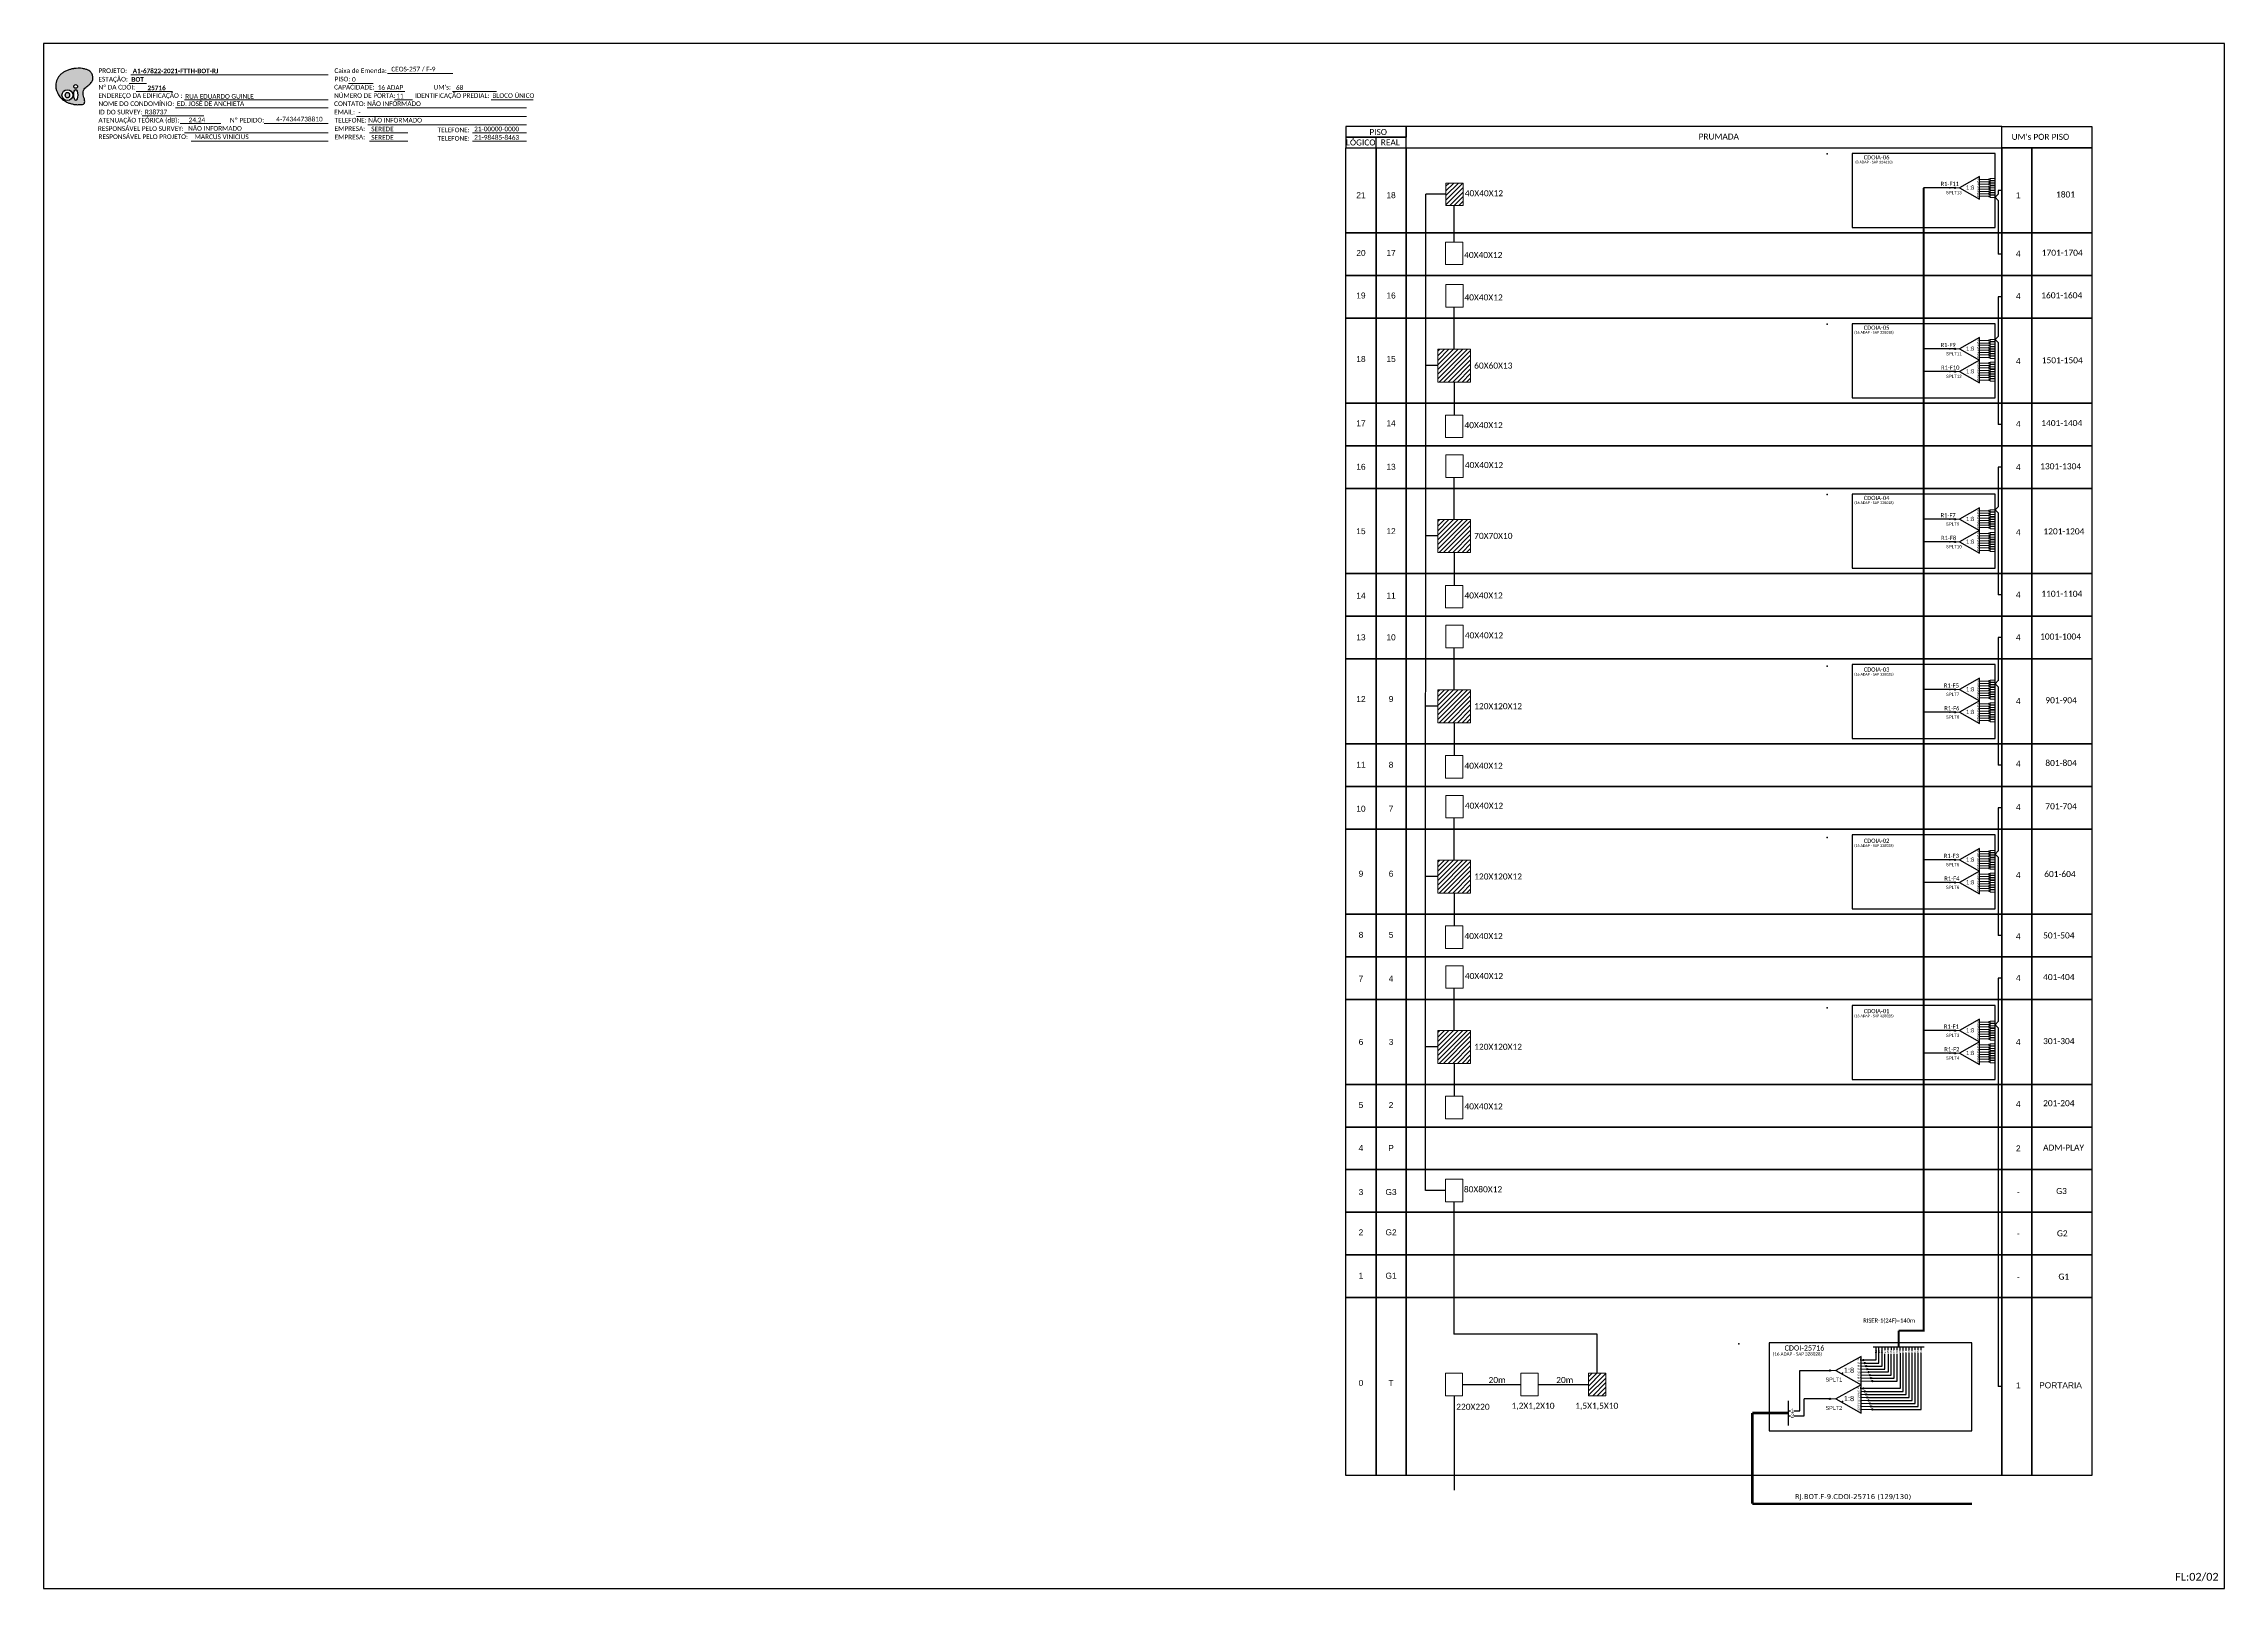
# Model space of a CAD drawing. Header units: inches. Extents: x 1934 to 3676, y 155 to 749.
# Drawn here: x 2837 to 3676, y 155 to 749 of the extents above; entities that cross this region are included whole.
import ezdxf
from ezdxf.enums import TextEntityAlignment as Align

# ---------------------------------------------------------------- set-up
doc = ezdxf.new("R2010")
doc.units = ezdxf.units.IN
doc.header["$MEASUREMENT"] = 0
doc.layers.add('40.1-ETIQUETAS', color=1, linetype='Continuous', lineweight=20)
doc.styles.add('ARIAL', font='arial.ttf')
doc.styles.add('siredit', font='verdana.ttf')
doc.styles.add('WMF-Calibri0', font='calibri.ttf')
doc.styles.add('WMF-Calibri1', font='calibrib.ttf')
doc.linetypes.add('RESERVA', pattern='A,0.5,-0.15,["RESERVA",Standard,S=0.18,R=0,X=0,Y=-0.1],-1.3', length=1.95)
pattern_1 = [(45, (348.436, -48.2924), (-0.8838835, 0.8838835), [])]

# ---------------------------------------------------------------- blocks, each defined once
blk = doc.blocks.new('A$C415C251F')
at = {"color": 3}
blk.add_point((0, 0), dxfattribs=at)
blk = doc.blocks.new('LEG_CDOIA8_C-SPLT_ESQ')
at = {"color": 3, "extrusion": (0, 0, -1), "xscale": -1, "zscale": -1}
blk.add_blockref('A$C415C251F', (0, 0), dxfattribs=at)
at = {"color": 1, "style": 'WMF-Calibri0', "flags": 4}
blk.add_attdef('MODELO', text='', height=1.5, dxfattribs=at).set_placement((22.54, -4.54), align=Align.CENTER)
blk.add_attdef('CDO', (21.44, -2.61), '', height=2, dxfattribs=at)
at = {"style": 'ARIAL', "flags": 4}
blk.add_attdef('SPLITAGEM', text='', height=1.5, dxfattribs=at).set_placement((18.61, -12.59), align=Align.CENTER)
blk = doc.blocks.new('SPLT_1-8_SC-APC')
at = {"color": 1, "lineweight": 0}
blk.add_lwpolyline([(-17, -7.5), (-19.3, -7.5)], dxfattribs=at)
at = {"color": 1}
blk.add_lwpolyline([(-7.4, -2.1), (-17, -7.5), (-7.4, -13), (-7.4, -2.1)], dxfattribs=at)
at = {"color": 3, "lineweight": 0}
for points in [[(-3, -3.5), (-7.4, -3.5)], [(-7.4, -4.7), (-3, -4.7)], [(-7.4, -5.8), (-3, -5.8)], [(-7.4, -7), (-3, -7)], [(-7.4, -8.1), (-3, -8.1)], [(-7.4, -9.3), (-3, -9.3)], [(-7.4, -10.4), (-3, -10.4)], [(-2.4, -3), (-2.4, -4)], [(-2.4, -3), (0, -3)], [(-2.4, -4), (0, -4)], [(-2.4, -4.2), (-2.4, -5.2)], [(-2.4, -4.2), (0, -4.2)], [(-2.4, -5.2), (0, -5.2)], [(-2.4, -5.3), (-2.4, -6.3)], [(-2.4, -5.3), (0, -5.3)], [(-2.4, -6.3), (0, -6.3)], [(-2.4, -6.5), (-2.4, -7.5)], [(-2.4, -6.5), (0, -6.5)], [(-2.4, -7.5), (0, -7.5)], [(-2.4, -7.6), (-2.4, -8.6)], [(-2.4, -7.6), (0, -7.6)], [(-2.4, -8.6), (0, -8.6)], [(-2.4, -8.8), (-2.4, -9.8)], [(-2.4, -8.8), (0, -8.8)], [(-2.4, -9.8), (0, -9.8)], [(-2.4, -9.9), (-2.4, -10.9)], [(-2.4, -9.9), (0, -9.9)], [(-7.4, -11.6), (-3, -11.6)], [(-2.4, -10.9), (0, -10.9)], [(-2.4, -11.1), (-2.4, -12.1)], [(-2.4, -11.1), (0, -11.1)], [(-2.4, -12.1), (0, -12.1)]]:
    blk.add_lwpolyline(points, dxfattribs=at)
for points in [[(-3, -3.2), (-2.4, -3.2), (-2.4, -3.8), (-3, -3.8)], [(-3, -4.4), (-2.4, -4.4), (-2.4, -5), (-3, -5)], [(-3, -5.5), (-2.4, -5.5), (-2.4, -6.1), (-3, -6.1)], [(-3, -6.7), (-2.4, -6.7), (-2.4, -7.3), (-3, -7.3)], [(-3, -7.8), (-2.4, -7.8), (-2.4, -8.4), (-3, -8.4)], [(-3, -9), (-2.4, -9), (-2.4, -9.6), (-3, -9.6)], [(-3, -10.1), (-2.4, -10.1), (-2.4, -10.7), (-3, -10.7)], [(-3, -11.3), (-2.4, -11.3), (-2.4, -11.9), (-3, -11.9)]]:
    blk.add_lwpolyline(points, close=True, dxfattribs=at)
at = {"color": 1, "style": 'ARIAL'}
for s, height, p in [('1:8', 2, (-13.9, -8.4)), ('S1', 0.75, (-8.7, -3.8)), ('S2', 0.75, (-8.7, -5)), ('S3', 0.75, (-8.7, -6.2)), ('S4', 0.75, (-8.7, -7.4)), ('S5', 0.75, (-8.7, -8.6)), ('S6', 0.75, (-8.7, -9.7)), ('S7', 0.75, (-8.7, -10.8)), ('S8', 0.75, (-8.7, -11.9))]:
    blk.add_text(s, height=height, dxfattribs=at).set_placement(p)
blk = doc.blocks.new('SPLITTER_')
blk.add_point((0, 0))
at = {"style": 'ARIAL', "flags": 4}
blk.add_attdef('SPLT', (0, -3.26), '', height=1.5, dxfattribs=at)
blk = doc.blocks.new('OI')
h = blk.add_hatch(color=40)
edge = h.paths.add_edge_path()
edge.add_spline(control_points=[(4.35, -0.67), (3.92, -0.99), (3.26, -1.5), (2.81, -2.59), (2.9, -3.5), (3.06, -4.27), (3.31, -4.85), (3.37, -5.39), (3.4, -5.88), (3.2, -6.4), (2.54, -6.61), (1.65, -6.63), (0.55, -6.67), (-0.56, -6.42), (-1.61, -6.14), (-2.77, -5.61), (-3.92, -4.77), (-4.89, -3.7), (-5.34, -2.65), (-5.6, -1.94), (-5.85, -0.96), (-5.71, 0.47), (-5.1, 2.02), (-4.14, 3.02), (-3.3, 3.61), (-2.37, 4.16), (-1.36, 4.44), (-0.56, 4.7), (0.79, 4.85), (2.24, 4.97), (3.79, 4.57), (4.67, 4.21), (5.44, 3.65), (5.76, 2.99), (6.03, 2.21), (6.01, 1.46), (5.72, 0.64), (5.31, 0.08), (4.88, -0.38), (4.51, -0.55), (4.35, -0.67)], knot_values=[0, 0, 0, 0, 1.60434, 2.417191, 3.427595, 4.282808, 4.776746, 5.304182, 5.888771, 6.258406, 6.858137, 7.79129, 8.986195, 10.124242, 11.187857, 12.242908, 13.953784, 15.414161, 16.515391, 17.349188, 17.675853, 19.552021, 21.515531, 22.568638, 23.63245, 24.621084, 25.782718, 26.745347, 27.142653, 29.870543, 31.004649, 31.921532, 32.709589, 33.801391, 34.042471, 35.192333, 35.971461, 36.628871, 37.254359, 37.836911, 37.836911, 37.836911, 37.836911], degree=3, periodic=0)
h.paths.add_polyline_path([(1.13, -0.87, -1), (-0.04, -0.87, -1)], flags=16)
edge = h.paths.add_edge_path(flags=16)
edge.add_ellipse((0.56, -3.59), major_axis=(-0.02, 1.71), ratio=0.361305, start_angle=0, end_angle=360)
h.paths.add_polyline_path([(-0.36, -3.62, -1), (-3.8, -3.62, -1)], flags=16)
edge = h.paths.add_edge_path(flags=0)
edge.add_ellipse((-2.08, -3.62), major_axis=(0, 0.885), ratio=0.758294, start_angle=0, end_angle=360)
at = {"color": 40}
for centre, radius in [((-2.08, -3.62), 1.72), ((0.54, -0.87), 0.587)]:
    blk.add_circle(centre, radius, dxfattribs=at)
blk.add_ellipse((-2.08, -3.62), major_axis=(0, 0.885), ratio=0.758294, start_param=-3.141592653589792, end_param=3.141592653589792, dxfattribs=at)
blk.add_ellipse((0.56, -3.59), major_axis=(-0.02, 1.71), ratio=0.361305, dxfattribs=at)
at = {"color": 40, "start_tangent": (-0.800898, -0.598801), "end_tangent": (-0.800898, -0.598801)}
blk.add_spline([(4.35, -0.67), (3.2, -1.78), (2.9, -2.54), (2.92, -3.55), (3.12, -4.38), (3.28, -4.85), (3.37, -5.37), (3.35, -5.95), (3.2, -6.29), (2.66, -6.55), (1.73, -6.63), (0.54, -6.62), (-0.58, -6.41), (-1.6, -6.11), (-2.56, -5.67), (-3.95, -4.67), (-4.89, -3.56), (-5.37, -2.56), (-5.64, -1.78), (-5.72, -1.46), (-5.63, 0.42), (-4.84, 2.22), (-4.13, 2.99), (-3.27, 3.62), (-2.4, 4.09), (-1.3, 4.47), (-0.37, 4.72), (0.02, 4.77), (2.75, 4.8), (3.85, 4.53), (4.69, 4.16), (5.31, 3.68), (5.85, 2.73), (5.93, 2.5), (5.94, 1.35), (5.67, 0.62), (5.29, 0.08), (4.84, -0.36), (4.35, -0.67)], degree=3, dxfattribs=at)

msp = doc.modelspace()

# ---------------------------------------------------------------- hatches: boundary and pattern name
h = msp.add_hatch()
h.set_pattern_fill('ANSI31', color=1, scale=10, style=0)
h.set_pattern_definition(pattern_1)
h.paths.add_polyline_path([(3383.27, 695.42), (3376.64, 695.42), (3376.64, 686.8), (3383.27, 686.8)])
h = msp.add_hatch(color=3)
h.dxf.hatch_style = 1
edge = h.paths.add_edge_path()
edge.add_arc((3572.36, 693.59), 0.242, 0, 360)
h = msp.add_hatch()
h.set_pattern_fill('ANSI31', color=1, scale=10, style=0)
h.set_pattern_definition([(45, (1958.8286, 287.3824), (-0.8838835, 0.8838835), [])])
h.paths.add_polyline_path([(3386.14, 631.55), (3373.5, 631.55), (3373.5, 618.9), (3386.14, 618.9)])
h = msp.add_hatch(color=3)
h.dxf.hatch_style = 1
edge = h.paths.add_edge_path()
edge.add_arc((3572.36, 631.66), 0.242, 0, 360)
h = msp.add_hatch(color=3)
h.dxf.hatch_style = 1
edge = h.paths.add_edge_path()
edge.add_arc((3572.36, 622.94), 0.242, 0, 360)
h = msp.add_hatch()
h.set_pattern_fill('ANSI31', color=1, scale=10, style=0)
h.set_pattern_definition([(45, (1958.8286, 221.8949), (-0.8838835, 0.8838835), [])])
h.paths.add_polyline_path([(3386.14, 566.06), (3373.5, 566.06), (3373.5, 553.41), (3386.14, 553.41)])
h = msp.add_hatch(color=3)
h.dxf.hatch_style = 1
edge = h.paths.add_edge_path()
edge.add_arc((3572.36, 566.17), 0.242, 0, 360)
h = msp.add_hatch(color=3)
h.dxf.hatch_style = 1
edge = h.paths.add_edge_path()
edge.add_arc((3572.36, 557.45), 0.242, 0, 360)
h = msp.add_hatch()
h.set_pattern_fill('ANSI31', color=1, scale=10, style=0)
h.set_pattern_definition([(45, (1958.8286, 156.4074), (-0.8838835, 0.8838835), [])])
h.paths.add_polyline_path([(3386.14, 500.57), (3373.5, 500.57), (3373.5, 487.93), (3386.14, 487.93)])
h = msp.add_hatch(color=3)
h.dxf.hatch_style = 1
edge = h.paths.add_edge_path()
edge.add_arc((3572.36, 500.68), 0.242, 0, 360)
h = msp.add_hatch(color=3)
h.dxf.hatch_style = 1
edge = h.paths.add_edge_path()
edge.add_arc((3572.36, 491.96), 0.242, 0, 360)
h = msp.add_hatch()
h.set_pattern_fill('ANSI31', color=1, scale=10, style=0)
h.set_pattern_definition([(45, (1958.8286, 90.9199), (-0.8838835, 0.8838835), [])])
h.paths.add_polyline_path([(3386.14, 435.08), (3373.5, 435.08), (3373.5, 422.44), (3386.14, 422.44)])
h = msp.add_hatch(color=3)
h.dxf.hatch_style = 1
edge = h.paths.add_edge_path()
edge.add_arc((3572.36, 435.19), 0.242, 0, 360)
h = msp.add_hatch(color=3)
h.dxf.hatch_style = 1
edge = h.paths.add_edge_path()
edge.add_arc((3572.36, 426.48), 0.242, 0, 360)
h = msp.add_hatch()
h.set_pattern_fill('ANSI31', color=1, scale=10, style=0)
h.set_pattern_definition([(45, (1958.8286, 25.4324), (-0.8838835, 0.8838835), [])])
h.paths.add_polyline_path([(3386.14, 369.6), (3373.5, 369.6), (3373.5, 356.95), (3386.14, 356.95)])
h = msp.add_hatch(color=3)
h.dxf.hatch_style = 1
edge = h.paths.add_edge_path()
edge.add_arc((3572.36, 369.55), 0.242, 0, 360)
h = msp.add_hatch(color=3)
h.dxf.hatch_style = 1
edge = h.paths.add_edge_path()
edge.add_arc((3572.36, 360.83), 0.242, 0, 360)
h = msp.add_hatch()
h.set_pattern_fill('ANSI31', color=1, scale=10, style=0)
h.set_pattern_definition(pattern_1)
h.paths.add_polyline_path([(3438.12, 237.75), (3431.49, 237.75), (3431.49, 229.13), (3438.12, 229.13)])
h = msp.add_hatch(color=3)
h.dxf.hatch_style = 1
edge = h.paths.add_edge_path()
edge.add_arc((3524.35, 238.81), 0.242, 0, 360)
h = msp.add_hatch(color=3)
h.dxf.hatch_style = 1
edge = h.paths.add_edge_path()
edge.add_arc((3537.12, 242.85), 0.242, 0, 360)
h = msp.add_hatch(color=3)
h.dxf.hatch_style = 1
edge = h.paths.add_edge_path()
edge.add_arc((3537.62, 241.69), 0.242, 0, 360)
h = msp.add_hatch(color=3)
h.dxf.hatch_style = 1
edge = h.paths.add_edge_path()
edge.add_arc((3538.12, 240.54), 0.242, 0, 360)
h = msp.add_hatch(color=3)
h.dxf.hatch_style = 1
edge = h.paths.add_edge_path()
edge.add_arc((3538.62, 239.39), 0.242, 0, 360)
h = msp.add_hatch(color=3)
h.dxf.hatch_style = 1
edge = h.paths.add_edge_path()
edge.add_arc((3539.12, 238.23), 0.242, 0, 360)
h = msp.add_hatch(color=3)
h.dxf.hatch_style = 1
edge = h.paths.add_edge_path()
edge.add_arc((3539.62, 237.08), 0.242, 0, 360)
h = msp.add_hatch(color=3)
h.dxf.hatch_style = 1
edge = h.paths.add_edge_path()
edge.add_arc((3540.12, 235.93), 0.242, 0, 360)
h = msp.add_hatch(color=3)
h.dxf.hatch_style = 1
edge = h.paths.add_edge_path()
edge.add_arc((3540.62, 234.78), 0.242, 0, 360)
h = msp.add_hatch(color=3)
h.dxf.hatch_style = 1
edge = h.paths.add_edge_path()
edge.add_arc((3524.35, 227.91), 0.242, 0, 360)
h = msp.add_hatch(color=3)
h.dxf.hatch_style = 1
edge = h.paths.add_edge_path()
edge.add_arc((3537.12, 231.95), 0.242, 0, 360)
h = msp.add_hatch(color=3)
h.dxf.hatch_style = 1
edge = h.paths.add_edge_path()
edge.add_arc((3537.62, 230.8), 0.242, 0, 360)
h = msp.add_hatch(color=3)
h.dxf.hatch_style = 1
edge = h.paths.add_edge_path()
edge.add_arc((3538.12, 229.64), 0.242, 0, 360)
h = msp.add_hatch(color=3)
h.dxf.hatch_style = 1
edge = h.paths.add_edge_path()
edge.add_arc((3538.62, 228.49), 0.242, 0, 360)
h = msp.add_hatch(color=3)
h.dxf.hatch_style = 1
edge = h.paths.add_edge_path()
edge.add_arc((3539.12, 227.34), 0.242, 0, 360)
h = msp.add_hatch(color=3)
h.dxf.hatch_style = 1
edge = h.paths.add_edge_path()
edge.add_arc((3539.62, 226.18), 0.242, 0, 360)
h = msp.add_hatch(color=3)
h.dxf.hatch_style = 1
edge = h.paths.add_edge_path()
edge.add_arc((3540.12, 225.03), 0.242, 0, 360)
h = msp.add_hatch(color=3)
h.dxf.hatch_style = 1
edge = h.paths.add_edge_path()
edge.add_arc((3540.62, 223.88), 0.242, 0, 360)

# ---------------------------------------------------------------- linework, layer by layer
at = {"color": 5}
for p, q in [((3572.36, 693.59), (3560.33, 693.59)), ((3572.36, 631.66), (3560.33, 631.66)), ((3572.36, 622.94), (3560.33, 622.94)), ((3572.36, 566.17), (3560.33, 566.17)), ((3572.36, 557.45), (3560.33, 557.45)), ((3572.36, 500.68), (3560.33, 500.68)), ((3572.36, 491.96), (3560.33, 491.96)), ((3572.36, 435.19), (3560.33, 435.19)), ((3572.36, 426.48), (3560.33, 426.48)), ((3572.36, 369.55), (3560.33, 369.55)), ((3572.36, 360.83), (3560.33, 360.83))]:
    msp.add_line(p, q, dxfattribs=at)
for points in [[(2837.41, 155.06), (3675.97, 155.06), (3675.97, 749.06), (2837.41, 749.06), (2837.41, 155.06)], [(3349.75, 708.99), (3349.75, 713.11)], [(3361.32, 708.99), (3590.34, 708.99), (3590.34, 717.22), (3361.32, 717.22), (3361.32, 717.22), (3361.32, 713.11)]]:
    msp.add_lwpolyline(points)
at = {"color": 7, "lineweight": 0}
for points in [[(2870.36, 733.74), (2876.91, 733.74)], [(2870.88, 737.02), (2946.85, 737.02)], [(2873.02, 730.67), (2886.97, 730.67)], [(2954.65, 733.78), (2964.13, 733.78)], [(2964.7, 730.67), (2976.31, 730.67)], [(2969.69, 737.51), (2994.82, 737.51)], [(2994.64, 730.67), (3011.49, 730.67)], [(2875.34, 721.25), (2898.97, 721.25)], [(2888.18, 724.32), (2946.85, 724.32)], [(2891.59, 727.43), (2946.85, 727.43)], [(2961.81, 724.32), (3023.04, 724.32)], [(2972.28, 727.43), (2979.22, 727.43)], [(3009.45, 727.43), (3025.63, 727.43)], [(2889.88, 718.29), (2905.55, 718.29)], [(2891.59, 714.73), (2946.85, 714.73)], [(2922.21, 718.29), (2946.7, 718.29)], [(2922.71, 718.3), (2946.86, 718.3)], [(2957.77, 721.08), (3023.04, 721.08)], [(2962.06, 717.84), (3023.04, 717.84)], [(2962.67, 714.73), (2977.46, 714.73)], [(3002.27, 714.73), (3023.04, 714.73)], [(2894.08, 711.49), (2946.85, 711.49)], [(2962.67, 711.49), (2977.46, 711.49)], [(3002.27, 711.49), (3023.04, 711.49)], [(3537.12, 242.85), (3536.24, 242.85)], [(3536.24, 241.69), (3537.62, 241.69)], [(3536.24, 240.54), (3538.12, 240.54)], [(3536.24, 239.39), (3538.62, 239.39)], [(3536.24, 238.23), (3539.12, 238.23)], [(3536.24, 237.08), (3539.62, 237.08)], [(3536.24, 235.93), (3540.12, 235.93)], [(3536.24, 234.78), (3540.62, 234.78)], [(3537.12, 231.95), (3536.24, 231.95)], [(3536.24, 230.8), (3537.62, 230.8)], [(3536.24, 229.64), (3538.12, 229.64)], [(3536.24, 228.49), (3538.62, 228.49)], [(3536.24, 227.34), (3539.12, 227.34)], [(3536.24, 226.18), (3539.62, 226.18)], [(3536.24, 225.03), (3540.12, 225.03)], [(3536.24, 223.88), (3540.62, 223.88)]]:
    msp.add_lwpolyline(points, dxfattribs=at)
at = {"color": 0}
for points in [[(3338.18, 713.11), (3361.32, 713.11), (3361.32, 717.22), (3338.18, 717.22)], [(3338.18, 708.99), (3361.32, 708.99), (3361.32, 713.11), (3338.18, 713.11)]]:
    msp.add_lwpolyline(points, close=True, dxfattribs=at)
for points in [[(3590.34, 717.22), (3625.06, 717.22), (3625.06, 708.99), (3590.34, 708.99)], [(3338.18, 708.99), (3349.75, 708.99), (3349.75, 676.25), (3338.18, 676.25)], [(3349.75, 708.99), (3361.32, 708.99), (3361.32, 676.25), (3349.75, 676.25)], [(3361.32, 708.99), (3590.34, 708.99), (3590.34, 676.25), (3361.32, 676.25)], [(3590.34, 708.99), (3601.92, 708.99), (3601.92, 676.25), (3590.34, 676.25)], [(3601.92, 708.99), (3625.06, 708.99), (3625.06, 676.25), (3601.92, 676.25)], [(3338.18, 676.25), (3349.75, 676.25), (3349.75, 659.88), (3338.18, 659.88)], [(3349.75, 676.25), (3361.32, 676.25), (3361.32, 659.88), (3349.75, 659.88)], [(3361.32, 676.25), (3590.34, 676.25), (3590.34, 659.88), (3361.32, 659.88)], [(3590.34, 676.25), (3601.92, 676.25), (3601.92, 659.88), (3590.34, 659.88)], [(3601.92, 676.25), (3625.06, 676.25), (3625.06, 659.88), (3601.92, 659.88)], [(3338.18, 659.88), (3349.75, 659.88), (3349.75, 643.51), (3338.18, 643.51)], [(3349.75, 659.88), (3361.32, 659.88), (3361.32, 643.51), (3349.75, 643.51)], [(3361.32, 659.88), (3590.34, 659.88), (3590.34, 643.51), (3361.32, 643.51)], [(3590.34, 659.88), (3601.92, 659.88), (3601.92, 643.51), (3590.34, 643.51)], [(3601.92, 659.88), (3625.06, 659.88), (3625.06, 643.51), (3601.92, 643.51)], [(3338.18, 643.51), (3349.75, 643.51), (3349.75, 610.76), (3338.18, 610.76)], [(3349.75, 643.51), (3361.32, 643.51), (3361.32, 610.76), (3349.75, 610.76)], [(3361.32, 643.51), (3590.34, 643.51), (3590.34, 610.76), (3361.32, 610.76)], [(3590.34, 643.51), (3601.92, 643.51), (3601.92, 610.76), (3590.34, 610.76)], [(3601.92, 643.51), (3625.06, 643.51), (3625.06, 610.76), (3601.92, 610.76)], [(3338.18, 610.76), (3349.75, 610.76), (3349.75, 594.39), (3338.18, 594.39)], [(3349.75, 610.76), (3361.32, 610.76), (3361.32, 594.39), (3349.75, 594.39)], [(3361.32, 610.76), (3590.34, 610.76), (3590.34, 594.39), (3361.32, 594.39)], [(3590.34, 610.76), (3601.92, 610.76), (3601.92, 594.39), (3590.34, 594.39)], [(3601.92, 610.76), (3625.06, 610.76), (3625.06, 594.39), (3601.92, 594.39)], [(3338.18, 594.39), (3349.75, 594.39), (3349.75, 578.02), (3338.18, 578.02)], [(3349.75, 594.39), (3361.32, 594.39), (3361.32, 578.02), (3349.75, 578.02)], [(3361.32, 594.39), (3590.34, 594.39), (3590.34, 578.02), (3361.32, 578.02)], [(3590.34, 594.39), (3601.92, 594.39), (3601.92, 578.02), (3590.34, 578.02)], [(3601.92, 594.39), (3625.06, 594.39), (3625.06, 578.02), (3601.92, 578.02)], [(3338.18, 578.02), (3349.75, 578.02), (3349.75, 545.28), (3338.18, 545.28)], [(3349.75, 578.02), (3361.32, 578.02), (3361.32, 545.28), (3349.75, 545.28)], [(3361.32, 578.02), (3590.34, 578.02), (3590.34, 545.28), (3361.32, 545.28)], [(3590.34, 578.02), (3601.92, 578.02), (3601.92, 545.28), (3590.34, 545.28)], [(3601.92, 578.02), (3625.06, 578.02), (3625.06, 545.28), (3601.92, 545.28)], [(3338.18, 545.28), (3349.75, 545.28), (3349.75, 528.9), (3338.18, 528.9)], [(3349.75, 545.28), (3361.32, 545.28), (3361.32, 528.9), (3349.75, 528.9)], [(3361.32, 545.28), (3590.34, 545.28), (3590.34, 528.9), (3361.32, 528.9)], [(3590.34, 545.28), (3601.92, 545.28), (3601.92, 528.9), (3590.34, 528.9)], [(3601.92, 545.28), (3625.06, 545.28), (3625.06, 528.9), (3601.92, 528.9)], [(3338.18, 528.9), (3349.75, 528.9), (3349.75, 512.53), (3338.18, 512.53)], [(3349.75, 528.9), (3361.32, 528.9), (3361.32, 512.53), (3349.75, 512.53)], [(3361.32, 528.9), (3590.34, 528.9), (3590.34, 512.53), (3361.32, 512.53)], [(3590.34, 528.9), (3601.92, 528.9), (3601.92, 512.53), (3590.34, 512.53)], [(3601.92, 528.9), (3625.06, 528.9), (3625.06, 512.53), (3601.92, 512.53)], [(3338.18, 512.53), (3349.75, 512.53), (3349.75, 479.79), (3338.18, 479.79)], [(3349.75, 512.53), (3361.32, 512.53), (3361.32, 479.79), (3349.75, 479.79)], [(3361.32, 512.53), (3590.34, 512.53), (3590.34, 479.79), (3361.32, 479.79)], [(3590.34, 512.53), (3601.92, 512.53), (3601.92, 479.79), (3590.34, 479.79)], [(3601.92, 512.53), (3625.06, 512.53), (3625.06, 479.79), (3601.92, 479.79)], [(3338.18, 479.79), (3349.75, 479.79), (3349.75, 463.42), (3338.18, 463.42)], [(3349.75, 479.79), (3361.32, 479.79), (3361.32, 463.42), (3349.75, 463.42)], [(3361.32, 479.79), (3590.34, 479.79), (3590.34, 463.42), (3361.32, 463.42)], [(3590.34, 479.79), (3601.92, 479.79), (3601.92, 463.42), (3590.34, 463.42)], [(3601.92, 479.79), (3625.06, 479.79), (3625.06, 463.42), (3601.92, 463.42)], [(3338.18, 463.42), (3349.75, 463.42), (3349.75, 447.04), (3338.18, 447.04)], [(3349.75, 463.42), (3361.32, 463.42), (3361.32, 447.04), (3349.75, 447.04)], [(3361.32, 463.42), (3590.34, 463.42), (3590.34, 447.04), (3361.32, 447.04)], [(3590.34, 463.42), (3601.92, 463.42), (3601.92, 447.04), (3590.34, 447.04)], [(3601.92, 463.42), (3625.06, 463.42), (3625.06, 447.04), (3601.92, 447.04)], [(3338.18, 447.04), (3349.75, 447.04), (3349.75, 414.3), (3338.18, 414.3)], [(3349.75, 447.04), (3361.32, 447.04), (3361.32, 414.3), (3349.75, 414.3)], [(3361.32, 447.04), (3590.34, 447.04), (3590.34, 414.3), (3361.32, 414.3)], [(3590.34, 447.04), (3601.92, 447.04), (3601.92, 414.3), (3590.34, 414.3)], [(3601.92, 447.04), (3625.06, 447.04), (3625.06, 414.3), (3601.92, 414.3)], [(3338.18, 414.3), (3349.75, 414.3), (3349.75, 397.93), (3338.18, 397.93)], [(3349.75, 414.3), (3361.32, 414.3), (3361.32, 397.93), (3349.75, 397.93)], [(3361.32, 414.3), (3590.34, 414.3), (3590.34, 397.93), (3361.32, 397.93)], [(3590.34, 414.3), (3601.92, 414.3), (3601.92, 397.93), (3590.34, 397.93)], [(3601.92, 414.3), (3625.06, 414.3), (3625.06, 397.93), (3601.92, 397.93)], [(3338.18, 397.93), (3349.75, 397.93), (3349.75, 381.56), (3338.18, 381.56)], [(3349.75, 397.93), (3361.32, 397.93), (3361.32, 381.56), (3349.75, 381.56)], [(3361.32, 397.93), (3590.34, 397.93), (3590.34, 381.56), (3361.32, 381.56)], [(3590.34, 397.93), (3601.92, 397.93), (3601.92, 381.56), (3590.34, 381.56)], [(3601.92, 397.93), (3625.06, 397.93), (3625.06, 381.56), (3601.92, 381.56)], [(3338.18, 381.56), (3349.75, 381.56), (3349.75, 348.81), (3338.18, 348.81)], [(3349.75, 381.56), (3361.32, 381.56), (3361.32, 348.81), (3349.75, 348.81)], [(3361.32, 381.56), (3590.34, 381.56), (3590.34, 348.81), (3361.32, 348.81)], [(3590.34, 381.56), (3601.92, 381.56), (3601.92, 348.81), (3590.34, 348.81)], [(3601.92, 381.56), (3625.06, 381.56), (3625.06, 348.81), (3601.92, 348.81)], [(3338.18, 348.81), (3349.75, 348.81), (3349.75, 332.44), (3338.18, 332.44)], [(3349.75, 348.81), (3361.32, 348.81), (3361.32, 332.44), (3349.75, 332.44)], [(3361.32, 348.81), (3590.34, 348.81), (3590.34, 332.44), (3361.32, 332.44)], [(3590.34, 348.81), (3601.92, 348.81), (3601.92, 332.44), (3590.34, 332.44)], [(3601.92, 348.81), (3625.06, 348.81), (3625.06, 332.44), (3601.92, 332.44)], [(3338.18, 332.44), (3349.75, 332.44), (3349.75, 316.07), (3338.18, 316.07)], [(3349.75, 332.44), (3361.32, 332.44), (3361.32, 316.07), (3349.75, 316.07)], [(3361.32, 332.44), (3590.34, 332.44), (3590.34, 316.07), (3361.32, 316.07)], [(3590.34, 332.44), (3601.92, 332.44), (3601.92, 316.07), (3590.34, 316.07)], [(3601.92, 332.44), (3625.06, 332.44), (3625.06, 316.07), (3601.92, 316.07)], [(3338.18, 316.07), (3349.75, 316.07), (3349.75, 299.7), (3338.18, 299.7)], [(3349.75, 316.07), (3361.32, 316.07), (3361.32, 299.7), (3349.75, 299.7)], [(3361.32, 316.07), (3590.34, 316.07), (3590.34, 299.7), (3361.32, 299.7)], [(3590.34, 316.07), (3601.92, 316.07), (3601.92, 299.7), (3590.34, 299.7)], [(3601.92, 316.07), (3625.06, 316.07), (3625.06, 299.7), (3601.92, 299.7)], [(3338.18, 299.7), (3349.75, 299.7), (3349.75, 283.33), (3338.18, 283.33)], [(3349.75, 299.7), (3361.32, 299.7), (3361.32, 283.33), (3349.75, 283.33)], [(3361.32, 299.7), (3590.34, 299.7), (3590.34, 283.33), (3361.32, 283.33)], [(3590.34, 299.7), (3601.92, 299.7), (3601.92, 283.33), (3590.34, 283.33)], [(3601.92, 299.7), (3625.06, 299.7), (3625.06, 283.33), (3601.92, 283.33)], [(3338.18, 283.33), (3349.75, 283.33), (3349.75, 266.95), (3338.18, 266.95)], [(3349.75, 283.33), (3361.32, 283.33), (3361.32, 266.95), (3349.75, 266.95)], [(3361.32, 283.33), (3590.34, 283.33), (3590.34, 266.95), (3361.32, 266.95)], [(3590.34, 283.33), (3601.92, 283.33), (3601.92, 266.95), (3590.34, 266.95)], [(3601.92, 283.33), (3625.06, 283.33), (3625.06, 266.95), (3601.92, 266.95)], [(3338.18, 266.95), (3349.75, 266.95), (3349.75, 198.46), (3338.18, 198.46)], [(3349.75, 266.95), (3361.32, 266.95), (3361.32, 198.46), (3349.75, 198.46)], [(3361.32, 266.95), (3590.34, 266.95), (3590.34, 198.46), (3361.32, 198.46)], [(3590.34, 266.95), (3601.92, 266.95), (3601.92, 198.46), (3590.34, 198.46)], [(3601.92, 266.95), (3625.06, 266.95), (3625.06, 198.46), (3601.92, 198.46)]]:
    msp.add_lwpolyline(points, close=True)
at = {"color": 1}
for points in [[(3587.8, 706.74), (3532.9, 706.74), (3532.9, 678.35), (3587.8, 678.35)], [(3587.8, 641.25), (3532.9, 641.25), (3532.9, 612.86), (3587.8, 612.86)], [(3587.8, 575.76), (3532.9, 575.76), (3532.9, 547.38), (3587.8, 547.38)], [(3587.8, 510.27), (3532.9, 510.27), (3532.9, 481.89), (3587.8, 481.89)], [(3587.8, 444.79), (3532.9, 444.79), (3532.9, 416.4), (3587.8, 416.4)], [(3587.8, 379.14), (3532.9, 379.14), (3532.9, 350.76), (3587.8, 350.76)], [(3578.83, 249.44), (3500.95, 249.44), (3500.95, 215.69), (3578.83, 215.69)]]:
    msp.add_lwpolyline(points, close=True, dxfattribs=at)
at = {"color": 3}
for points in [[(3376.51, 308.06), (3368.76, 308.06), (3368.89, 691.11)], [(3376.64, 691.11), (3368.89, 691.11)], [(3589.02, 691.17), (3587.77, 689.96), (3589.02, 688.76), (3589.02, 688.76)], [(3589.02, 692.62), (3589.02, 691.17)], [(3590.34, 692.62), (3589.02, 692.62)], [(3590.34, 692.62), (3589.02, 692.62)], [(3589.02, 688.76), (3589.02, 668.07)], [(3379.82, 672.7), (3379.82, 686.8)], [(3590.34, 668.07), (3589.02, 668.07)], [(3379.82, 631.55), (3379.82, 647.75)], [(3589.02, 651.69), (3589.02, 636.49)], [(3590.34, 651.69), (3589.02, 651.69)], [(3590.34, 651.69), (3589.02, 651.69)], [(3589.02, 636.49), (3587.77, 635.28), (3589.02, 634.07), (3589.02, 634.07)], [(3589.02, 634.07), (3589.02, 602.58)], [(3373.5, 625.22), (3368.76, 625.22)], [(3379.82, 618.9), (3379.82, 606.23)], [(3590.34, 602.58), (3589.02, 602.58)], [(3379.82, 566.06), (3379.82, 582.26)], [(3589.02, 586.21), (3589.02, 571)], [(3590.34, 586.21), (3589.02, 586.21)], [(3589.02, 571), (3587.77, 569.79), (3589.02, 568.59), (3589.02, 568.59)], [(3589.02, 568.59), (3589.02, 537.09)], [(3373.5, 559.74), (3368.76, 559.74)], [(3379.82, 553.41), (3379.82, 540.75)], [(3590.34, 537.09), (3589.02, 537.09)], [(3589.02, 520.72), (3589.02, 503.97)], [(3590.34, 520.72), (3589.02, 520.72)], [(3379.82, 500.57), (3379.82, 516.78)], [(3589.02, 504.13), (3587.77, 502.92), (3589.02, 501.71), (3589.02, 501.71)], [(3589.02, 501.71), (3589.02, 471.6)], [(3373.5, 494.25), (3368.76, 494.25)], [(3379.82, 487.93), (3379.82, 475.26)], [(3590.34, 471.6), (3589.02, 471.6)], [(3589.02, 455.23), (3589.02, 438.48)], [(3590.34, 455.23), (3589.02, 455.23)], [(3379.82, 435.08), (3379.82, 451.29)], [(3589.02, 438.64), (3587.77, 437.43), (3589.02, 436.23), (3589.02, 436.23)], [(3589.02, 436.23), (3589.02, 406.12)], [(3373.5, 428.76), (3368.76, 428.76)], [(3379.82, 422.44), (3379.82, 409.77)], [(3590.34, 406.12), (3589.02, 406.12)], [(3379.82, 369.6), (3379.82, 385.8)], [(3589.02, 389.74), (3589.02, 373)], [(3590.34, 389.74), (3589.02, 389.74)], [(3589.02, 373), (3587.77, 371.79), (3589.02, 370.58), (3589.02, 370.58)], [(3589.02, 370.58), (3589.02, 232.71)], [(3373.5, 363.27), (3368.76, 363.27)], [(3379.82, 356.95), (3379.82, 344.28)], [(3379.77, 252.76), (3379.82, 303.75)], [(3434.81, 237.75), (3434.81, 252.76), (3379.73, 252.76)], [(3512.68, 238.81), (3524.35, 238.81)], [(3512.68, 223.35), (3512.68, 238.81)], [(3379.75, 229.13), (3379.75, 192.84), (3379.75, 192.84)], [(3383.05, 233.44), (3405.47, 233.44)], [(3412.09, 233.44), (3431.49, 233.44)], [(3590.34, 232.71), (3589.02, 232.71)], [(3508.18, 223.36), (3509.12, 223.36)], [(3510.43, 223.36), (3512.68, 223.36)]]:
    msp.add_lwpolyline(points, dxfattribs=at)
at = {"color": 1, "lineweight": 0}
for points in [[(3376.64, 695.42), (3383.27, 695.42), (3383.27, 686.8), (3376.64, 686.8)], [(3373.5, 631.55), (3386.14, 631.55), (3386.14, 618.9), (3373.5, 618.9)], [(3373.5, 566.06), (3386.14, 566.06), (3386.14, 553.41), (3373.5, 553.41)], [(3373.5, 500.57), (3386.14, 500.57), (3386.14, 487.93), (3373.5, 487.93)], [(3373.5, 435.08), (3386.14, 435.08), (3386.14, 422.44), (3373.5, 422.44)], [(3373.5, 369.6), (3386.14, 369.6), (3386.14, 356.95), (3373.5, 356.95)], [(3431.49, 237.75), (3438.12, 237.75), (3438.12, 229.13), (3431.49, 229.13)]]:
    msp.add_lwpolyline(points, close=True, dxfattribs=at)
at = {"color": 5, "const_width": 0.8}
for points in [[(3560.33, 693.59), (3560.33, 254.2), (3550.71, 254.2)], [(3550.75, 247.89), (3550.75, 254.2)]]:
    msp.add_lwpolyline(points, dxfattribs=at)
at = {"color": 0, "lineweight": 0}
for points in [[(3376.51, 672.7), (3383.13, 672.7), (3383.13, 664.08), (3376.51, 664.08)], [(3376.64, 656.37), (3383.27, 656.37), (3383.27, 647.75), (3376.64, 647.75)], [(3376.51, 606.23), (3383.13, 606.23), (3383.13, 597.61), (3376.51, 597.61)], [(3376.64, 590.88), (3383.27, 590.88), (3383.27, 582.26), (3376.64, 582.26)], [(3376.51, 540.75), (3383.13, 540.75), (3383.13, 532.13), (3376.51, 532.13)], [(3376.64, 525.4), (3383.27, 525.4), (3383.27, 516.78), (3376.64, 516.78)], [(3376.51, 475.26), (3383.13, 475.26), (3383.13, 466.64), (3376.51, 466.64)], [(3376.64, 459.91), (3383.27, 459.91), (3383.27, 451.29), (3376.64, 451.29)], [(3376.51, 409.77), (3383.13, 409.77), (3383.13, 401.15), (3376.51, 401.15)], [(3376.64, 394.42), (3383.27, 394.42), (3383.27, 385.8), (3376.64, 385.8)], [(3376.51, 344.28), (3383.13, 344.28), (3383.13, 335.66), (3376.51, 335.66)], [(3376.51, 312.37), (3383.13, 312.37), (3383.13, 303.75), (3376.51, 303.75)], [(3376.43, 237.75), (3383.05, 237.75), (3383.05, 229.13), (3376.43, 229.13)], [(3405.47, 237.75), (3412.09, 237.75), (3412.09, 229.13), (3405.47, 229.13)]]:
    msp.add_lwpolyline(points, close=True, dxfattribs=at)
at = {"color": 1}
for points in [[(3536.24, 244.26), (3526.58, 238.81), (3536.24, 233.36), (3536.24, 244.26)], [(3508.18, 227.18), (3508.18, 217.73)], [(3536.24, 233.36), (3526.58, 227.91), (3536.24, 222.47), (3536.24, 233.36)]]:
    msp.add_lwpolyline(points, dxfattribs=at)
at = {"color": 5}
for points in [[(3541.98, 247.89), (3541.98, 242.85), (3537.12, 242.85)], [(3551.28, 245.45), (3551.28, 231.95), (3537.12, 231.95)], [(3537.62, 241.69), (3543.14, 241.69), (3543.14, 247.89)], [(3537.62, 230.8), (3552.5, 230.8), (3552.5, 245.45)], [(3538.12, 240.54), (3544.35, 240.54), (3544.35, 247.89)], [(3538.12, 229.64), (3553.66, 229.64), (3553.66, 245.45)], [(3538.62, 239.39), (3545.45, 239.39), (3545.45, 245.28)], [(3546.66, 245.28), (3546.66, 238.23), (3539.12, 238.23)], [(3539.62, 237.08), (3547.82, 237.08), (3547.82, 245.28)], [(3540.12, 235.93), (3548.98, 235.93), (3548.98, 245.28)], [(3540.62, 234.78), (3550.13, 234.78), (3550.13, 245.28)], [(3540.93, 247.89), (3560.58, 247.89)], [(3545.5, 246.63), (3545.5, 247.89)], [(3546.66, 246.77), (3546.66, 247.89)], [(3547.81, 247.89), (3547.81, 246.77)], [(3549.03, 246.77), (3549.03, 247.89)], [(3550.19, 246.77), (3550.19, 247.89)], [(3551.33, 246.62), (3551.33, 247.89)], [(3552.49, 246.62), (3552.49, 247.89)], [(3553.65, 246.62), (3553.65, 247.89)]]:
    msp.add_lwpolyline(points, dxfattribs=at)
at = {"color": 8, "linetype": 'RESERVA', "ltscale": 4}
for points in [[(3538.62, 228.49), (3554.8, 228.49), (3554.8, 245.53)], [(3539.12, 227.34), (3555.96, 227.34), (3555.96, 245.53)], [(3539.62, 226.18), (3557.12, 226.18), (3557.12, 245.53)], [(3540.12, 225.03), (3558.26, 225.03), (3558.26, 245.53)], [(3540.62, 223.88), (3559.42, 223.88), (3559.42, 245.53)], [(3554.79, 246.62), (3554.79, 247.89)], [(3555.95, 246.62), (3555.95, 247.89)], [(3557.11, 246.76), (3557.11, 247.89)], [(3558.26, 246.76), (3558.26, 247.89)], [(3559.42, 246.76), (3559.42, 247.89)]]:
    msp.add_lwpolyline(points, dxfattribs=at)
at = {"color": 1, "lineweight": 0}
for points in [[(3526.58, 238.81), (3524.35, 238.81)], [(3526.58, 227.91), (3524.35, 227.91)]]:
    msp.add_lwpolyline(points, dxfattribs=at)
at = {"color": 2}
for points in [[(3524.35, 227.91), (3514.44, 227.91)], [(3514.44, 221.44), (3514.44, 227.91)], [(3508.18, 221.44), (3509.12, 221.44)], [(3510.43, 221.44), (3514.44, 221.44)]]:
    msp.add_lwpolyline(points, dxfattribs=at)
at = {"color": 1, "const_width": 1}
for points in [[(3494.42, 222.46), (3508.18, 222.46)], [(3494.42, 222.46), (3494.42, 187.57)], [(3494.42, 187.57), (3578.95, 187.57)]]:
    msp.add_lwpolyline(points, dxfattribs=at)
at = {"color": 3}
for centre in [(3572.36, 693.59), (3572.36, 631.66), (3572.36, 622.94), (3572.36, 566.17), (3572.36, 557.45), (3572.36, 500.68), (3572.36, 491.96), (3572.36, 435.19), (3572.36, 426.48), (3572.36, 369.55), (3572.36, 360.83), (3524.35, 238.81), (3537.12, 242.85), (3537.62, 241.69), (3538.12, 240.54), (3538.62, 239.39), (3539.12, 238.23), (3539.62, 237.08), (3540.12, 235.93), (3540.62, 234.78), (3524.35, 227.91), (3537.12, 231.95), (3537.62, 230.8), (3538.12, 229.64), (3538.62, 228.49), (3539.12, 227.34), (3539.62, 226.18), (3540.12, 225.03), (3540.62, 223.88)]:
    msp.add_circle(centre, 0.242, dxfattribs=at)

# ---------------------------------------------------------------- block references
at = {"color": 7, "xscale": 1.213923925196705, "yscale": 1.213923925155541, "zscale": 1.213923925163967, "rotation": 0.1532896023263809}
msp.add_blockref('OI', (2849.07, 733.64), dxfattribs=at)
at = {"color": 3}
ref = msp.add_blockref('LEG_CDOIA8_C-SPLT_ESQ', (3523.18, 706.62), dxfattribs=dict(at, xscale=0.8000000000465661, yscale=0.7999999999883585, zscale=0.8))
ref.add_attrib('CDO', 'CDOIA-06', (3537.29, 704.53), dxfattribs={"color": 1, "height": 1.6, "style": 'WMF-Calibri0'})
ref.add_attrib('MODELO', '(8 ADAP - SAP 324610)', dxfattribs={"color": 1, "height": 1, "style": 'WMF-Calibri0'}).set_placement((3541.22, 702.99), align=Align.CENTER)
at = {"color": 3, "xscale": 0.8000000000465661, "yscale": 0.7999999999883585, "zscale": 0.8}
for p in [(3587.77, 699.62), (3587.77, 637.69), (3587.77, 628.98), (3587.77, 572.21), (3587.77, 563.49), (3587.77, 506.72), (3587.77, 498), (3587.77, 441.23), (3587.77, 432.51), (3587.77, 375.59), (3587.77, 366.87)]:
    msp.add_blockref('SPLT_1-8_SC-APC', p, dxfattribs=at)
ref = msp.add_blockref('SPLITTER_', (3570.46, 693.59), dxfattribs=dict(xscale=0.8000000000465661, yscale=0.7999999999883585, zscale=0.8))
ref.add_attrib('SPLT', 'SPLT13', (3568.91, 691.15), dxfattribs={"height": 1.2, "style": 'ARIAL'})
at = {"color": 3}
ref = msp.add_blockref('LEG_CDOIA8_C-SPLT_ESQ', (3523.18, 641.13), dxfattribs=dict(at, xscale=0.8000000000465661, yscale=0.7999999999883585, zscale=0.8))
ref.add_attrib('CDO', 'CDOIA-05', (3537.29, 639.04), dxfattribs={"color": 1, "height": 1.6, "style": 'WMF-Calibri0'})
ref.add_attrib('MODELO', '(16 ADAP - SAP 328028)', dxfattribs={"color": 1, "height": 1, "style": 'WMF-Calibri0'}).set_placement((3541.22, 637.5), align=Align.CENTER)
ref = msp.add_blockref('SPLITTER_', (3570.46, 631.66), dxfattribs=dict(xscale=0.8000000000465661, yscale=0.7999999999883585, zscale=0.8))
ref.add_attrib('SPLT', 'SPLT11', (3568.91, 629.21), dxfattribs={"height": 1.2, "style": 'ARIAL'})
ref = msp.add_blockref('SPLITTER_', (3570.46, 622.94), dxfattribs=dict(xscale=0.8000000000465661, yscale=0.7999999999883585, zscale=0.8))
ref.add_attrib('SPLT', 'SPLT12', (3568.91, 620.5), dxfattribs={"height": 1.2, "style": 'ARIAL'})
ref = msp.add_blockref('LEG_CDOIA8_C-SPLT_ESQ', (3523.18, 575.64), dxfattribs=dict(at, xscale=0.8000000000465661, yscale=0.7999999999883585, zscale=0.8))
ref.add_attrib('CDO', 'CDOIA-04', (3537.29, 573.56), dxfattribs={"color": 1, "height": 1.6, "style": 'WMF-Calibri0'})
ref.add_attrib('MODELO', '(16 ADAP - SAP 328028)', dxfattribs={"color": 1, "height": 1, "style": 'WMF-Calibri0'}).set_placement((3541.22, 572.02), align=Align.CENTER)
ref = msp.add_blockref('SPLITTER_', (3570.46, 566.17), dxfattribs=dict(xscale=0.8000000000465661, yscale=0.7999999999883585, zscale=0.8))
ref.add_attrib('SPLT', 'SPLT9', (3568.91, 563.73), dxfattribs={"height": 1.2, "style": 'ARIAL'})
ref = msp.add_blockref('SPLITTER_', (3570.46, 557.45), dxfattribs=dict(xscale=0.8000000000465661, yscale=0.7999999999883585, zscale=0.8))
ref.add_attrib('SPLT', 'SPLT10', (3568.91, 555.01), dxfattribs={"height": 1.2, "style": 'ARIAL'})
ref = msp.add_blockref('LEG_CDOIA8_C-SPLT_ESQ', (3523.18, 509.67), dxfattribs=dict(at, xscale=0.8000000000465661, yscale=0.7999999999883585, zscale=0.8))
ref.add_attrib('CDO', 'CDOIA-03', (3537.29, 507.58), dxfattribs={"color": 1, "height": 1.6, "style": 'WMF-Calibri0'})
ref.add_attrib('MODELO', '(16 ADAP - SAP 328028)', dxfattribs={"color": 1, "height": 1, "style": 'WMF-Calibri0'}).set_placement((3541.22, 506.04), align=Align.CENTER)
ref = msp.add_blockref('SPLITTER_', (3570.46, 500.68), dxfattribs=dict(xscale=0.8000000000465661, yscale=0.7999999999883585, zscale=0.8))
ref.add_attrib('SPLT', 'SPLT7', (3568.91, 498.24), dxfattribs={"height": 1.2, "style": 'ARIAL'})
ref = msp.add_blockref('SPLITTER_', (3570.46, 491.96), dxfattribs=dict(xscale=0.8000000000465661, yscale=0.7999999999883585, zscale=0.8))
ref.add_attrib('SPLT', 'SPLT8', (3568.91, 489.52), dxfattribs={"height": 1.2, "style": 'ARIAL'})
ref = msp.add_blockref('LEG_CDOIA8_C-SPLT_ESQ', (3523.18, 443.81), dxfattribs=dict(at, xscale=0.8000000000465661, yscale=0.7999999999883585, zscale=0.8))
ref.add_attrib('CDO', 'CDOIA-02', (3537.29, 441.73), dxfattribs={"color": 1, "height": 1.6, "style": 'WMF-Calibri0'})
ref.add_attrib('MODELO', '(16 ADAP - SAP 328028)', dxfattribs={"color": 1, "height": 1, "style": 'WMF-Calibri0'}).set_placement((3541.22, 440.18), align=Align.CENTER)
ref = msp.add_blockref('SPLITTER_', (3570.46, 435.19), dxfattribs=dict(xscale=0.8000000000465661, yscale=0.7999999999883585, zscale=0.8))
ref.add_attrib('SPLT', 'SPLT5', (3568.91, 432.75), dxfattribs={"height": 1.2, "style": 'ARIAL'})
ref = msp.add_blockref('SPLITTER_', (3570.46, 426.48), dxfattribs=dict(xscale=0.8000000000465661, yscale=0.7999999999883585, zscale=0.8))
ref.add_attrib('SPLT', 'SPLT6', (3568.91, 424.03), dxfattribs={"height": 1.2, "style": 'ARIAL'})
ref = msp.add_blockref('LEG_CDOIA8_C-SPLT_ESQ', (3523.18, 378.33), dxfattribs=dict(at, xscale=0.8000000000465661, yscale=0.7999999999883585, zscale=0.8))
ref.add_attrib('CDO', 'CDOIA-01', (3537.29, 376.24), dxfattribs={"color": 1, "height": 1.6, "style": 'WMF-Calibri0'})
ref.add_attrib('MODELO', '(16 ADAP - SAP 328028)', dxfattribs={"color": 1, "height": 1, "style": 'WMF-Calibri0'}).set_placement((3541.22, 374.7), align=Align.CENTER)
ref = msp.add_blockref('SPLITTER_', (3570.46, 369.55), dxfattribs=dict(xscale=0.8000000000465661, yscale=0.7999999999883585, zscale=0.8))
ref.add_attrib('SPLT', 'SPLT3', (3568.91, 367.11), dxfattribs={"height": 1.2, "style": 'ARIAL'})
ref = msp.add_blockref('SPLITTER_', (3570.46, 360.83), dxfattribs=dict(xscale=0.8000000000465661, yscale=0.7999999999883585, zscale=0.8))
ref.add_attrib('SPLT', 'SPLT4', (3568.91, 358.39), dxfattribs={"height": 1.2, "style": 'ARIAL'})
ref = msp.add_blockref('LEG_CDOIA8_C-SPLT_ESQ', (3489.24, 249.11), dxfattribs=at)
ref.add_attrib('CDO', 'CDOI-25716', (3506.87, 246.5), dxfattribs={"color": 1, "height": 2, "style": 'WMF-Calibri0'})
ref.add_attrib('MODELO', '(16 ADAP - SAP 328028)', dxfattribs={"color": 1, "height": 1.25, "style": 'WMF-Calibri0'}).set_placement((3511.78, 244.57), align=Align.CENTER)
ref = msp.add_blockref('SPLITTER_', (3529.13, 237.85), dxfattribs=dict(xscale=-1))
ref.add_attrib('SPLT', 'SPLT1', (3522.6, 234.59), dxfattribs={"height": 1.5, "style": 'ARIAL'})
ref = msp.add_blockref('SPLITTER_', (3529.13, 226.95), dxfattribs=dict(xscale=-1))
ref.add_attrib('SPLT', 'SPLT2', (3522.6, 223.69), dxfattribs={"height": 1.5, "style": 'ARIAL'})

# ---------------------------------------------------------------- texts
at = {"color": 7, "lineweight": 0, "style": 'WMF-Calibri0'}
for s, height, p in [('PROJETO:', 1.793, (2858.48, 737.76)), ('Caixa de Emenda:', 1.7927, (2949.23, 737.76)), ('ESTAÇÃO:', 1.793, (2858.48, 734.48)), ('Nº DA CDOI:', 1.7927, (2858.48, 731.41)), ('ENDEREÇO DA EDIFICAÇÃO :', 1.7927, (2858.48, 728.18)), ('CAPACIDADE:', 1.7927, (2949.12, 731.41)), ('NÚMERO DE PORTA:', 1.7927, (2949.12, 728.18)), ('PISO:', 1.793, (2949.3, 734.53)), ('IDENTIFICAÇÃO PREDIAL:', 1.7927, (2980.21, 728.18)), ("UM's:", 1.793, (2987.37, 731.41)), ('BLOCO ÚNICO', 1.7927, (3009.95, 728.18)), ('NOME DO CONDOMÍNIO:', 1.7927, (2858.48, 725.06)), ('ID DO SURVEY:', 1.7927, (2858.48, 721.83)), ('ED. JOSÉ DE ANCHIETA', 1.7927, (2888.69, 725.06)), ('CONTATO: NÃO INFORMADO', 1.7927, (2949.12, 725.06)), ('EMAIL:', 1.793, (2949.12, 721.83)), ('RESPONSÁVEL PELO SURVEY:', 1.7927, (2858.24, 715.48)), ('ATENUAÇÃO TEÓRICA (dB):', 1.7927, (2858.48, 718.71)), ('RESPONSÁVEL PELO PROJETO:', 1.7927, (2858.48, 712.37)), ('Nº PEDIDO:', 1.793, (2909.06, 718.72)), ('TELEFONE: NÃO INFORMADO', 1.7927, (2949.31, 718.71)), ('EMPRESA:', 1.793, (2949.31, 715.48)), ('EMPRESA:', 1.793, (2949.31, 712.24)), ('TELEFONE:', 1.793, (2988.91, 714.97)), ('TELEFONE:', 1.793, (2988.91, 711.74))]:
    msp.add_text(s, height=height, dxfattribs=at).set_placement(p)
at = {"color": 7, "linetype": 'Continuous'}
for s, height, style, p in [('A1-67822-2021-FTTH-BOT-RJ', 1.7927, 'WMF-Calibri1', (2871.67, 737.67)), ('CEOS-257 / F-9', 1.7927, 'WMF-Calibri0', (2971.09, 738.35)), ('BOT', 1.793, 'WMF-Calibri1', (2871.16, 734.39)), ('RUA EDUARDO GUINLE', 1.7927, 'WMF-Calibri0', (2891.86, 727.89)), ('0', 1.79, 'WMF-Calibri0', (2956, 734.38)), ('11', 1.793, 'WMF-Calibri0', (2973.03, 728.03)), ('-', 1.79, 'WMF-Calibri0', (2958.47, 721.68)), ('NÃO INFORMADO', 1.7927, 'WMF-Calibri0', (2892.99, 715.57)), ('MARCUS VINICIUS', 1.7927, 'WMF-Calibri0', (2895.48, 712.33)), ('SEREDE', 1.793, 'WMF-Calibri0', (2963.37, 715.33)), ('SEREDE', 1.793, 'WMF-Calibri0', (2963.37, 712.09)), ('21-00000-0000', 1.7927, 'WMF-Calibri0', (3002.97, 715.35)), ('21-98485-8463', 1.7927, 'WMF-Calibri0', (3002.97, 712.09))]:
    msp.add_text(s, height=height, dxfattribs=dict(at, style=style)).set_placement(p)
at = {"color": 7, "linetype": 'Continuous', "style": 'WMF-Calibri1'}
msp.add_text('25716', height=1.793, dxfattribs=at).set_placement((2880.86, 731.13), align=Align.CENTER)
at = {"color": 0, "linetype": 'Continuous', "style": 'WMF-Calibri0'}
for s, p in [('16 ADAP', (2965.87, 731.29)), ('68', (2995.99, 731.27)), ('R38737', (2876.33, 721.86))]:
    msp.add_text(s, height=1.793, dxfattribs=at).set_placement(p)
at = {"color": 0, "lineweight": 0, "style": 'WMF-Calibri0'}
msp.add_text('24,24', height=1.793, dxfattribs=at).set_placement((2893.18, 718.8))
at = {"color": 7, "style": 'WMF-Calibri0'}
msp.add_text('4-74344738810', height=1.7927, dxfattribs=at).set_placement((2926.86, 719.13))
at = {"color": 0, "style": 'WMF-Calibri0'}
for s, p in [('  LÓGICO', (3336.59, 709.89)), ('     PISO', (3343.14, 713.92)), ('PRUMADA', (3473.78, 712.18)), ("UM's POR PISO", (3594.16, 712.06)), ('    REAL', (3348.35, 709.94))]:
    msp.add_text(s, height=2.3, dxfattribs=at).set_placement(p)
for s, height, style, p in [('40X40X12', 2.317, 'WMF-Calibri0', (3383.89, 690.38)), ('1801', 2.317, 'WMF-Calibri0', (3611.24, 689.89)), ('40X40X12', 2.317, 'WMF-Calibri0', (3383.62, 666.63)), ('1701-1704', 2.317, 'WMF-Calibri0', (3605.73, 667.48)), ('40X40X12', 2.317, 'WMF-Calibri0', (3383.75, 650.3)), ('1601-1604', 2.317, 'WMF-Calibri0', (3605.56, 651.11)), ('60X60X13', 2.317, 'WMF-Calibri0', (3387.49, 624.1)), ('1501-1504', 2.317, 'WMF-Calibri0', (3605.74, 626.15)), ('1401-1404', 2.317, 'WMF-Calibri0', (3605.56, 602)), ('40X40X12', 2.317, 'WMF-Calibri0', (3383.75, 601.19)), ('40X40X12', 2.317, 'WMF-Calibri0', (3383.89, 585.84)), ('1301-1304', 2.317, 'WMF-Calibri0', (3605.14, 585.37)), ('1201-1204', 2.317, 'WMF-Calibri0', (3606.38, 560.35)), ('70X70X10', 2.317, 'WMF-Calibri0', (3387.49, 558.61)), ('40X40X12', 2.317, 'WMF-Calibri0', (3383.75, 535.7)), ('1101-1104', 2.317, 'WMF-Calibri0', (3605.58, 536.34)), ('40X40X12', 2.317, 'WMF-Calibri0', (3383.89, 520.35)), ('1001-1004', 2.317, 'WMF-Calibri0', (3605.11, 519.91)), ('120X120X12', 2.317, 'WMF-Calibri0', (3387.49, 493.12)), ('901-904', 2.317, 'WMF-Calibri0', (3607.13, 495.42)), ('40X40X12', 2.317, 'WMF-Calibri0', (3383.75, 470.21)), ('801-804', 2.317, 'WMF-Calibri0', (3607.13, 471.3)), ('40X40X12', 2.317, 'WMF-Calibri0', (3383.89, 454.86)), ('701-704', 2.317, 'WMF-Calibri0', (3607.13, 454.64)), ('120X120X12', 2.317, 'WMF-Calibri0', (3387.49, 427.64)), ('601-604', 2.317, 'WMF-Calibri0', (3606.69, 428.57)), ('40X40X12', 2.317, 'WMF-Calibri0', (3383.75, 404.73)), ('501-504', 2.317, 'WMF-Calibri0', (3606.26, 404.97)), ('40X40X12', 2.317, 'WMF-Calibri0', (3383.89, 389.38)), ('401-404', 2.317, 'WMF-Calibri0', (3606.26, 388.97)), ('120X120X12', 2.317, 'WMF-Calibri0', (3387.49, 362.15)), ('301-304', 2.317, 'WMF-Calibri0', (3606.26, 364.34)), ('40X40X12', 2.317, 'WMF-Calibri0', (3383.75, 339.24)), ('201-204', 2.317, 'WMF-Calibri0', (3606.26, 340.48)), ('ADM-PLAY', 2.317, 'WMF-Calibri0', (3606.26, 323.4)), ('80X80X12', 2.317, 'WMF-Calibri0', (3383.54, 307.36)), ('G3', 2.317, 'WMF-Calibri0', (3611.29, 306.69)), ('G2', 2.317, 'WMF-Calibri0', (3611.58, 290.43)), ('G1', 2.317, 'WMF-Calibri0', (3612.16, 273.79)), ('20m', 2.317, 'WMF-Calibri0', (3393.03, 234.05)), ('20m', 2.317, 'WMF-Calibri0', (3419.05, 234.05)), ('1,2X1,2X10', 2.317, 'WMF-Calibri0', (3401.86, 224.11)), ('1,5X1,5X10', 2.317, 'WMF-Calibri0', (3426.37, 224.11)), ('220X220', 2.317, 'WMF-Calibri0', (3380.59, 223.73)), ('2', 1.5, 'ARIAL', (3509.27, 220.76)), ('1', 1.5, 'ARIAL', (3509.27, 222.68))]:
    msp.add_text(s, height=height, dxfattribs=dict(style=style)).set_placement(p)
at = {"color": 5, "style": 'WMF-Calibri0'}
for s, p in [('R1-F11', (3566.85, 694.32)), ('R1-F9', (3566.85, 632.39)), ('R1-F10', (3567.03, 623.68)), ('R1-F7', (3566.85, 566.91)), ('R1-F8', (3567.03, 558.19)), ('R1-F5', (3568.11, 501.42)), ('R1-F6', (3568.28, 492.7)), ('R1-F3', (3568.11, 435.93)), ('R1-F4', (3568.28, 427.21)), ('R1-F1', (3568.11, 370.29)), ('R1-F2', (3568.28, 361.57)), ('RISER-1(24F)=140m', (3537.09, 257.24))]:
    msp.add_text(s, height=1.6, dxfattribs=at).set_placement(p)
at = {"color": 1, "style": 'ARIAL'}
for s, height, p in [('S1', 0.75, (3534.87, 242.58)), ('1:8', 2, (3529.7, 237.96)), ('S2', 0.75, (3534.87, 241.39)), ('S3', 0.75, (3534.87, 240.18)), ('S4', 0.75, (3534.87, 239)), ('S5', 0.75, (3534.87, 237.79)), ('S6', 0.75, (3534.87, 236.67)), ('S7', 0.75, (3534.87, 235.57)), ('S8', 0.75, (3534.87, 234.46)), ('1:8', 2, (3529.7, 227.06)), ('S1', 0.75, (3534.87, 231.68)), ('S2', 0.75, (3534.87, 230.49)), ('S3', 0.75, (3534.87, 229.28)), ('S4', 0.75, (3534.87, 228.11)), ('S5', 0.75, (3534.87, 226.89)), ('S6', 0.75, (3534.87, 225.77)), ('S7', 0.75, (3534.87, 224.68)), ('S8', 0.75, (3534.87, 223.56))]:
    msp.add_text(s, height=height, dxfattribs=at).set_placement(p)
at = {"style": 'ARIAL'}
for s, p in [('01', (3542.03, 246.05)), ('02', (3543.15, 246.05)), ('03', (3544.25, 246.05)), ('04', (3545.45, 246.05)), ('05', (3546.61, 246.05)), ('06', (3547.75, 246.05)), ('07', (3548.97, 246.05)), ('08', (3550.13, 246.05)), ('09', (3551.28, 246.05)), ('10', (3552.43, 246.05)), ('11', (3553.59, 246.05)), ('12', (3554.73, 246.05)), ('13', (3555.89, 246.05)), ('14', (3557.05, 246.05)), ('15', (3558.21, 246.05)), ('16', (3559.36, 246.05))]:
    msp.add_text(s, height=0.75, rotation=90, dxfattribs=at).set_placement(p, align=Align.MIDDLE_CENTER)
at = {"lineweight": 0, "insert": (3657.08, 161.01), "char_height": 3, "width": 277.1819, "attachment_point": 1, "style": 'WMF-Calibri0'}
msp.add_mtext('FL:02/02', dxfattribs=at)
at = {"style": 'ARIAL', "flags": 12}
for tag, p in [('21', (3343.96, 690.77)), ('18', (3355.53, 690.77)), ('1', (3596.72, 690.73)), ('20', (3343.96, 668.57)), ('17', (3355.53, 668.57)), ('4', (3596.72, 668.33)), ('19', (3343.96, 652.2)), ('16', (3355.53, 652.2)), ('4', (3596.72, 651.96)), ('18', (3343.96, 627.78)), ('15', (3355.53, 627.78)), ('4', (3596.72, 627)), ('17', (3343.96, 603.09)), ('14', (3355.53, 603.09)), ('4', (3596.72, 602.85)), ('16', (3343.96, 586.33)), ('13', (3355.53, 586.33)), ('4', (3596.72, 586.22)), ('15', (3343.96, 561.58)), ('12', (3355.53, 561.58)), ('4', (3596.72, 561.19)), ('14', (3343.96, 536.78)), ('11', (3355.53, 536.78)), ('4', (3596.72, 537.19)), ('13', (3343.96, 520.77)), ('10', (3355.53, 520.77)), ('4', (3596.72, 520.75)), ('12', (3343.96, 497.04)), ('9', (3355.53, 497.04)), ('4', (3596.72, 496.26)), ('11', (3343.96, 471.74)), ('8', (3355.53, 471.74)), ('4', (3596.72, 472.15)), ('10', (3343.96, 454.85)), ('7', (3355.53, 454.85)), ('4', (3596.72, 455.49)), ('9', (3343.96, 429.87)), ('6', (3355.53, 429.87)), ('4', (3596.72, 429.42)), ('8', (3343.96, 406.35)), ('5', (3355.53, 406.35)), ('4', (3596.72, 405.82)), ('7', (3343.96, 389.54)), ('4', (3355.53, 389.54)), ('4', (3596.72, 389.82)), ('6', (3343.96, 365.19)), ('3', (3355.53, 365.19)), ('4', (3596.72, 365.19)), ('5', (3343.96, 340.92)), ('2', (3355.53, 340.92)), ('4', (3596.72, 341.33)), ('4', (3343.96, 324.39)), ('P', (3355.53, 324.39)), ('2', (3596.72, 324.25)), ('3', (3343.96, 307.47)), ('G3', (3355.53, 307.47)), ('-', (3596.72, 307.54)), ('2', (3343.96, 291.97)), ('G2', (3355.53, 291.97)), ('-', (3596.72, 291.63)), ('1', (3343.96, 275.28)), ('G1', (3355.53, 275.28)), ('-', (3596.72, 274.89)), ('0', (3343.96, 234.07)), ('T', (3355.53, 234.07)), ('1', (3596.72, 233.08)), ('PORTARIA', (3612.96, 233.17))]:
    msp.add_attdef(tag, text='XX', height=2.3, dxfattribs=at).set_placement(p, align=Align.MIDDLE_CENTER)
at = {"layer": '40.1-ETIQUETAS', "color": 1, "style": 'siredit'}
msp.add_text('RJ.BOT.F-9.CDOI-25716 (129/130)', height=1.9246, dxfattribs=at).set_placement((3533.17, 190.36), align=Align.MIDDLE_CENTER)

doc.saveas('drawing.dxf')
